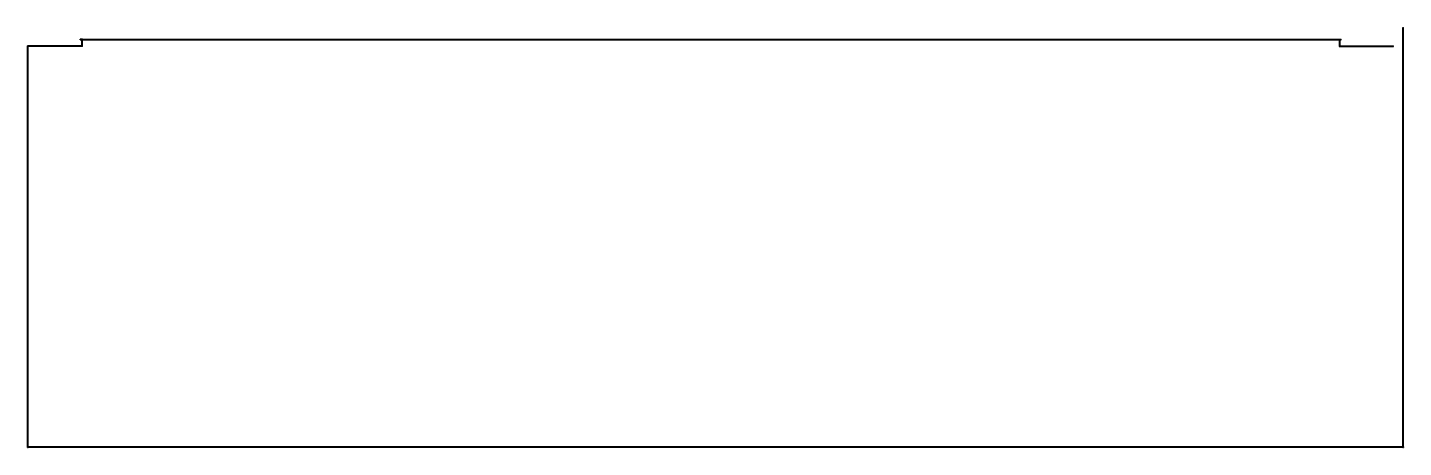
# Model space of a CAD drawing. Header units: inches. Extents: x -10781 to 50822, y -3854 to 38989.
# Drawn here: x -171 to 21417, y 31235 to 37827 of the extents above; entities that cross this region are included whole.
import ezdxf

# ---------------------------------------------------------------- set-up
doc = ezdxf.new("R2010")
doc.units = ezdxf.units.IN
doc.header["$LTSCALE"] = 0.025
doc.header["$MEASUREMENT"] = 0
doc.layers.add('0-35', color=3, linetype='CONTINUOUS')
doc.layers.add('0-50', color=10, linetype='CONTINUOUS')

msp = doc.modelspace()

# ---------------------------------------------------------------- linework, layer by layer
at = {"layer": '0-35'}
for p, q in [((21407.6386, 31235.43024), (21407.6386, 37826.68024)), ((21416.8886, 31235.43024), (21416.8886, 37826.68024)), ((691.22764, 37644.05524), (654.72764, 37644.05524)), ((654.72764, 37644.05524), (20436.97765, 37644.05524)), ((654.72764, 37634.80524), (654.72764, 37644.05524)), ((654.72764, 37644.05524), (654.72764, 37634.80524)), ((654.72764, 37634.80524), (681.97764, 37634.80524)), ((681.97764, 37538.30524), (681.97764, 37634.80524)), ((691.22764, 37529.05524), (691.22764, 37634.80524)), ((691.22764, 37634.80524), (20410.22765, 37634.80524)), ((912.35264, 37644.05524), (912.35264, 37634.80524)), ((1169.60265, 37644.05524), (1169.60265, 37634.80524)), ((1456.85265, 37644.05524), (1456.85265, 37634.80524)), ((20410.22765, 37634.80524), (20410.22765, 37529.05524)), ((20419.47765, 37634.80524), (20436.97765, 37634.80524)), ((20419.47765, 37634.80524), (20419.47765, 37538.30524)), ((-171.02236, 37538.30524), (-171.02236, 37529.05524)), ((681.97764, 37538.30524), (-171.02236, 37538.30524)), ((-171.02236, 37529.05524), (-171.02236, 37538.30524)), ((-171.02236, 31235.43024), (-171.02236, 37538.30524)), ((691.22764, 37529.05524), (-171.02236, 37529.05524)), ((-161.77236, 31235.43024), (-161.77236, 37538.30524)), ((691.22764, 37529.05524), (691.22764, 37538.30524)), ((20410.22765, 37529.05524), (21262.72765, 37529.05524)), ((20419.47765, 37538.30524), (21262.72765, 37538.30524)), ((21407.6386, 37538.30524), (21407.6386, 37529.05524)), ((21407.6386, 37529.05524), (21407.6386, 37538.30524)), ((21416.8886, 31244.68024), (-171.02236, 31244.68024)), ((21416.8886, 31235.43024), (-171.02236, 31235.43024))]:
    msp.add_line(p, q, dxfattribs=at)
at = {"layer": '0-50'}
for p, q in [((21407.6386, 37826.68024), (21416.8886, 37826.68024)), ((912.31876, 37644.05524), (912.31876, 37634.80524)), ((1169.60265, 37644.05524), (1169.60265, 37634.80524)), ((1456.85265, 37644.05524), (1456.85265, 37634.80524)), ((1768.10265, 37644.05524), (1768.10265, 37634.80524)), ((2079.35265, 37644.05524), (2079.35265, 37634.80524)), ((2390.60265, 37644.05524), (2390.60265, 37634.80524)), ((2701.85265, 37644.05524), (2701.85265, 37634.80524)), ((2797.10265, 37644.05524), (2797.10265, 37634.80524)), ((3108.35265, 37644.05524), (3108.35265, 37634.80524)), ((3419.60265, 37644.05524), (3419.60265, 37634.80524)), ((3730.85265, 37644.05524), (3730.85265, 37634.80524)), ((4042.10265, 37644.05524), (4042.10265, 37634.80524)), ((4137.35265, 37644.05524), (4137.35265, 37634.80524)), ((4448.60265, 37644.05524), (4448.60265, 37634.80524)), ((4759.85265, 37644.05524), (4759.85265, 37634.80524)), ((5071.10265, 37644.05524), (5071.10265, 37634.80524)), ((5352.35265, 37644.05524), (5352.35265, 37634.80524)), ((5447.97765, 37644.05524), (5447.97765, 37634.80524)), ((5789.60265, 37644.05524), (5789.60265, 37634.80524)), ((5789.60265, 37634.80524), (5789.60265, 37644.05524)), ((6100.85265, 37634.80524), (6100.85265, 37644.05524)), ((6412.10265, 37634.80524), (6412.10265, 37644.05524)), ((6723.35265, 37634.80524), (6723.35265, 37644.05524)), ((6818.60265, 37634.80524), (6818.60265, 37644.05524)), ((7129.85265, 37634.80524), (7129.85265, 37644.05524)), ((7441.10265, 37634.80524), (7441.10265, 37644.05524)), ((7752.35265, 37634.80524), (7752.35265, 37644.05524)), ((8063.60265, 37634.80524), (8063.60265, 37644.05524)), ((8158.85265, 37634.80524), (8158.85265, 37644.05524)), ((8470.10265, 37634.80524), (8470.10265, 37644.05524)), ((8781.35265, 37634.80524), (8781.35265, 37644.05524)), ((9092.60265, 37634.80524), (9092.60265, 37644.05524)), ((9403.85265, 37634.80524), (9403.85265, 37644.05524)), ((9499.10265, 37634.80524), (9499.10265, 37644.05524)), ((9810.35265, 37634.80524), (9810.35265, 37644.05524)), ((10120.97765, 37634.80524), (10120.97765, 37644.05524)), ((10431.60265, 37634.80524), (10431.60265, 37644.05524)), ((10742.85265, 37634.80524), (10742.85265, 37644.05524)), ((10838.10265, 37634.80524), (10838.10265, 37644.05524)), ((11149.35265, 37634.80524), (11149.35265, 37644.05524)), ((11460.60265, 37634.80524), (11460.60265, 37644.05524)), ((11771.85265, 37634.80524), (11771.85265, 37644.05524)), ((12083.10265, 37634.80524), (12083.10265, 37644.05524)), ((12178.35265, 37634.80524), (12178.35265, 37644.05524)), ((12489.60265, 37634.80524), (12489.60265, 37644.05524)), ((12800.85265, 37634.80524), (12800.85265, 37644.05524)), ((13112.10265, 37634.80524), (13112.10265, 37644.05524)), ((13423.35265, 37634.80524), (13423.35265, 37644.05524)), ((13518.60265, 37634.80524), (13518.60265, 37644.05524)), ((13829.85265, 37634.80524), (13829.85265, 37644.05524)), ((14141.10265, 37634.80524), (14141.10265, 37644.05524)), ((14452.35265, 37634.80524), (14452.35265, 37644.05524)), ((14763.60265, 37634.80524), (14763.60265, 37644.05524)), ((14858.85265, 37634.80524), (14858.85265, 37644.05524)), ((15170.10265, 37634.80524), (15170.10265, 37644.05524)), ((15481.72765, 37634.80524), (15481.72765, 37644.05524)), ((15793.35265, 37634.80524), (15793.35265, 37644.05524)), ((16104.60265, 37634.80524), (16104.60265, 37644.05524)), ((16199.85265, 37634.80524), (16199.85265, 37644.05524)), ((16511.10265, 37634.80524), (16511.10265, 37644.05524)), ((16822.35265, 37634.80524), (16822.35265, 37644.05524)), ((17133.60265, 37634.80524), (17133.60265, 37644.05524)), ((17444.85265, 37634.80524), (17444.85265, 37644.05524)), ((17540.10265, 37634.80524), (17540.10265, 37644.05524)), ((17851.35265, 37634.80524), (17851.35265, 37644.05524)), ((18162.60265, 37634.80524), (18162.60265, 37644.05524)), ((18473.85265, 37634.80524), (18473.85265, 37644.05524)), ((18785.10265, 37634.80524), (18785.10265, 37644.05524)), ((18880.35265, 37634.80524), (18880.35265, 37644.05524)), ((19191.60265, 37634.80524), (19191.60265, 37644.05524)), ((19502.85265, 37634.80524), (19502.85265, 37644.05524)), ((19814.10265, 37634.80524), (19814.10265, 37644.05524)), ((20125.35265, 37634.80524), (20125.35265, 37644.05524)), ((20436.97765, 37634.80524), (20436.97765, 37644.05524)), ((-171.02236, 37538.30524), (-161.77236, 37538.30524)), ((116.60264, 37538.30524), (116.60264, 37529.05524)), ((403.85264, 37538.30524), (403.85264, 37529.05524)), ((20697.85265, 37538.30524), (20697.85265, 37529.05524)), ((20985.10265, 37538.30524), (20985.10265, 37529.05524)), ((21262.72765, 37529.05524), (21262.72765, 37538.30524)), ((21407.6386, 37538.30524), (21416.8886, 37538.30524)), ((-171.02236, 37251.05524), (-161.77236, 37251.05524)), ((21407.6386, 37251.05524), (21416.8886, 37251.05524)), ((-171.02236, 36963.80524), (-161.77236, 36963.80524)), ((21407.6386, 36963.80524), (21416.8886, 36963.80524)), ((-171.02236, 36676.55524), (-161.77236, 36676.55524)), ((21407.6386, 36676.55524), (21416.8886, 36676.55524)), ((-171.02236, 36389.30524), (-161.77236, 36389.30524)), ((21407.6386, 36389.30524), (21416.8886, 36389.30524)), ((-171.02236, 36102.05524), (-161.77236, 36102.05524)), ((21407.6386, 36102.05524), (21416.8886, 36102.05524)), ((-171.02236, 35814.80524), (-161.77236, 35814.80524)), ((21407.6386, 35814.80524), (21416.8886, 35814.80524)), ((-171.02236, 35527.55524), (-161.77236, 35527.55524)), ((21407.6386, 35527.55524), (21416.8886, 35527.55524)), ((-171.02236, 35240.30524), (-161.77236, 35240.30524)), ((21407.6386, 35240.30524), (21416.8886, 35240.30524)), ((-171.02236, 34953.05524), (-161.77236, 34953.05524)), ((21407.6386, 34953.05524), (21416.8886, 34953.05524)), ((-171.02236, 34665.80524), (-161.77236, 34665.80524)), ((21407.6386, 34665.80524), (21416.8886, 34665.80524)), ((-171.02236, 34378.55524), (-161.77236, 34378.55524)), ((21407.6386, 34378.55524), (21416.8886, 34378.55524)), ((-171.02236, 34091.30524), (-161.77236, 34091.30524)), ((21407.6386, 34091.30524), (21416.8886, 34091.30524)), ((-171.02236, 33804.05524), (-161.77236, 33804.05524)), ((21407.6386, 33804.05524), (21416.8886, 33804.05524)), ((-171.02236, 33516.80524), (-161.77236, 33516.80524)), ((21407.6386, 33516.80524), (21416.8886, 33516.80524)), ((-171.02236, 33229.55524), (-161.77236, 33229.55524)), ((21407.6386, 33229.55524), (21416.8886, 33229.55524)), ((-171.02236, 32942.30524), (-161.77236, 32942.30524)), ((21407.6386, 32942.30524), (21416.8886, 32942.30524)), ((-171.02236, 32655.05524), (-161.77236, 32655.05524)), ((21407.6386, 32655.05524), (21416.8886, 32655.05524)), ((-171.02236, 32367.80524), (-161.77236, 32367.80524)), ((21407.6386, 32367.80524), (21416.8886, 32367.80524)), ((-171.02236, 32080.55524), (-161.77236, 32080.55524)), ((21407.6386, 32080.55524), (21416.8886, 32080.55524)), ((-171.02236, 31793.30524), (-161.77236, 31793.30524)), ((21407.6386, 31793.30524), (21416.8886, 31793.30524)), ((-171.02236, 31506.05524), (-161.77236, 31506.05524)), ((21407.6386, 31506.05524), (21416.8886, 31506.05524)), ((-171.02236, 31244.68024), (-171.02236, 31235.43024)), ((-171.02236, 31235.43024), (-161.77236, 31235.43024)), ((35.72764, 31244.68024), (35.72764, 31235.43024)), ((242.47764, 31244.68024), (242.47764, 31235.43024)), ((553.72764, 31244.68024), (553.72764, 31235.43024)), ((864.97764, 31244.68024), (864.97764, 31235.43024)), ((960.22764, 31244.68024), (960.22764, 31235.43024)), ((1271.47764, 31244.68024), (1271.47764, 31235.43024)), ((1583.5136, 31244.68024), (1583.5136, 31235.43024)), ((1894.7636, 31244.68024), (1894.7636, 31235.43024)), ((2206.0136, 31244.68024), (2206.0136, 31235.43024)), ((2301.2636, 31244.68024), (2301.2636, 31235.43024)), ((2612.5136, 31244.68024), (2612.5136, 31235.43024)), ((2923.7636, 31244.68024), (2923.7636, 31235.43024)), ((3235.0136, 31244.68024), (3235.0136, 31235.43024)), ((3546.2636, 31244.68024), (3546.2636, 31235.43024)), ((3641.5136, 31244.68024), (3641.5136, 31235.43024)), ((3952.7636, 31244.68024), (3952.7636, 31235.43024)), ((4264.0136, 31244.68024), (4264.0136, 31235.43024)), ((4575.2636, 31244.68024), (4575.2636, 31235.43024)), ((4886.5136, 31244.68024), (4886.5136, 31235.43024)), ((4981.7636, 31244.68024), (4981.7636, 31235.43024)), ((5293.0136, 31244.68024), (5293.0136, 31235.43024)), ((5604.2636, 31244.68024), (5604.2636, 31235.43024)), ((5915.5136, 31244.68024), (5915.5136, 31235.43024)), ((6226.7636, 31244.68024), (6226.7636, 31235.43024)), ((6322.0136, 31244.68024), (6322.0136, 31235.43024)), ((6633.2636, 31244.68024), (6633.2636, 31235.43024)), ((6944.5136, 31244.68024), (6944.5136, 31235.43024)), ((7255.7636, 31244.68024), (7255.7636, 31235.43024)), ((7567.0136, 31244.68024), (7567.0136, 31235.43024)), ((7662.2636, 31244.68024), (7662.2636, 31235.43024)), ((7973.5136, 31244.68024), (7973.5136, 31235.43024)), ((8284.7636, 31244.68024), (8284.7636, 31235.43024)), ((8596.0136, 31244.68024), (8596.0136, 31235.43024)), ((8907.2636, 31244.68024), (8907.2636, 31235.43024)), ((9002.5136, 31244.68024), (9002.5136, 31235.43024)), ((9313.7636, 31244.68024), (9313.7636, 31235.43024)), ((9625.0136, 31244.68024), (9625.0136, 31235.43024)), ((9936.2636, 31244.68024), (9936.2636, 31235.43024)), ((10247.5136, 31244.68024), (10247.5136, 31235.43024)), ((10342.7636, 31244.68024), (10342.7636, 31235.43024)), ((10654.0136, 31244.68024), (10654.0136, 31235.43024)), ((10965.2636, 31244.68024), (10965.2636, 31235.43024)), ((11276.5136, 31244.68024), (11276.5136, 31235.43024)), ((11587.7636, 31244.68024), (11587.7636, 31235.43024)), ((11683.0136, 31244.68024), (11683.0136, 31235.43024)), ((11994.2636, 31244.68024), (11994.2636, 31235.43024)), ((12305.5136, 31244.68024), (12305.5136, 31235.43024)), ((12616.7636, 31244.68024), (12616.7636, 31235.43024)), ((12928.0136, 31244.68024), (12928.0136, 31235.43024)), ((13023.2636, 31244.68024), (13023.2636, 31235.43024)), ((13334.5136, 31244.68024), (13334.5136, 31235.43024)), ((13645.7636, 31244.68024), (13645.7636, 31235.43024)), ((13957.0136, 31244.68024), (13957.0136, 31235.43024)), ((14268.2636, 31244.68024), (14268.2636, 31235.43024)), ((14363.5136, 31244.68024), (14363.5136, 31235.43024)), ((14674.7636, 31244.68024), (14674.7636, 31235.43024)), ((14986.0136, 31244.68024), (14986.0136, 31235.43024)), ((15297.2636, 31244.68024), (15297.2636, 31235.43024)), ((15638.8886, 31244.68024), (15638.8886, 31235.43024)), ((15734.1386, 31244.68024), (15734.1386, 31235.43024)), ((16015.7636, 31244.68024), (16015.7636, 31235.43024)), ((16327.0136, 31244.68024), (16327.0136, 31235.43024)), ((16638.2636, 31244.68024), (16638.2636, 31235.43024)), ((16949.5136, 31244.68024), (16949.5136, 31235.43024)), ((17044.7636, 31244.68024), (17044.7636, 31235.43024)), ((17356.0136, 31244.68024), (17356.0136, 31235.43024)), ((17667.2636, 31244.68024), (17667.2636, 31235.43024)), ((17978.5136, 31244.68024), (17978.5136, 31235.43024)), ((18289.7636, 31244.68024), (18289.7636, 31235.43024)), ((18385.0136, 31244.68024), (18385.0136, 31235.43024)), ((18696.2636, 31244.68024), (18696.2636, 31235.43024)), ((19007.5136, 31244.68024), (19007.5136, 31235.43024)), ((19318.7636, 31244.68024), (19318.7636, 31235.43024)), ((19630.0136, 31244.68024), (19630.0136, 31235.43024)), ((19941.2636, 31244.68024), (19941.2636, 31235.43024)), ((20252.5136, 31244.68024), (20252.5136, 31235.43024)), ((20563.7636, 31244.68024), (20563.7636, 31235.43024)), ((20875.0136, 31244.68024), (20875.0136, 31235.43024)), ((21146.1386, 31244.68024), (21146.1386, 31235.43024)), ((21407.6386, 31235.43024), (21416.8886, 31235.43024)), ((21416.8886, 31244.68024), (21416.8886, 31235.43024))]:
    msp.add_line(p, q, dxfattribs=at)

doc.saveas('drawing.dxf')
